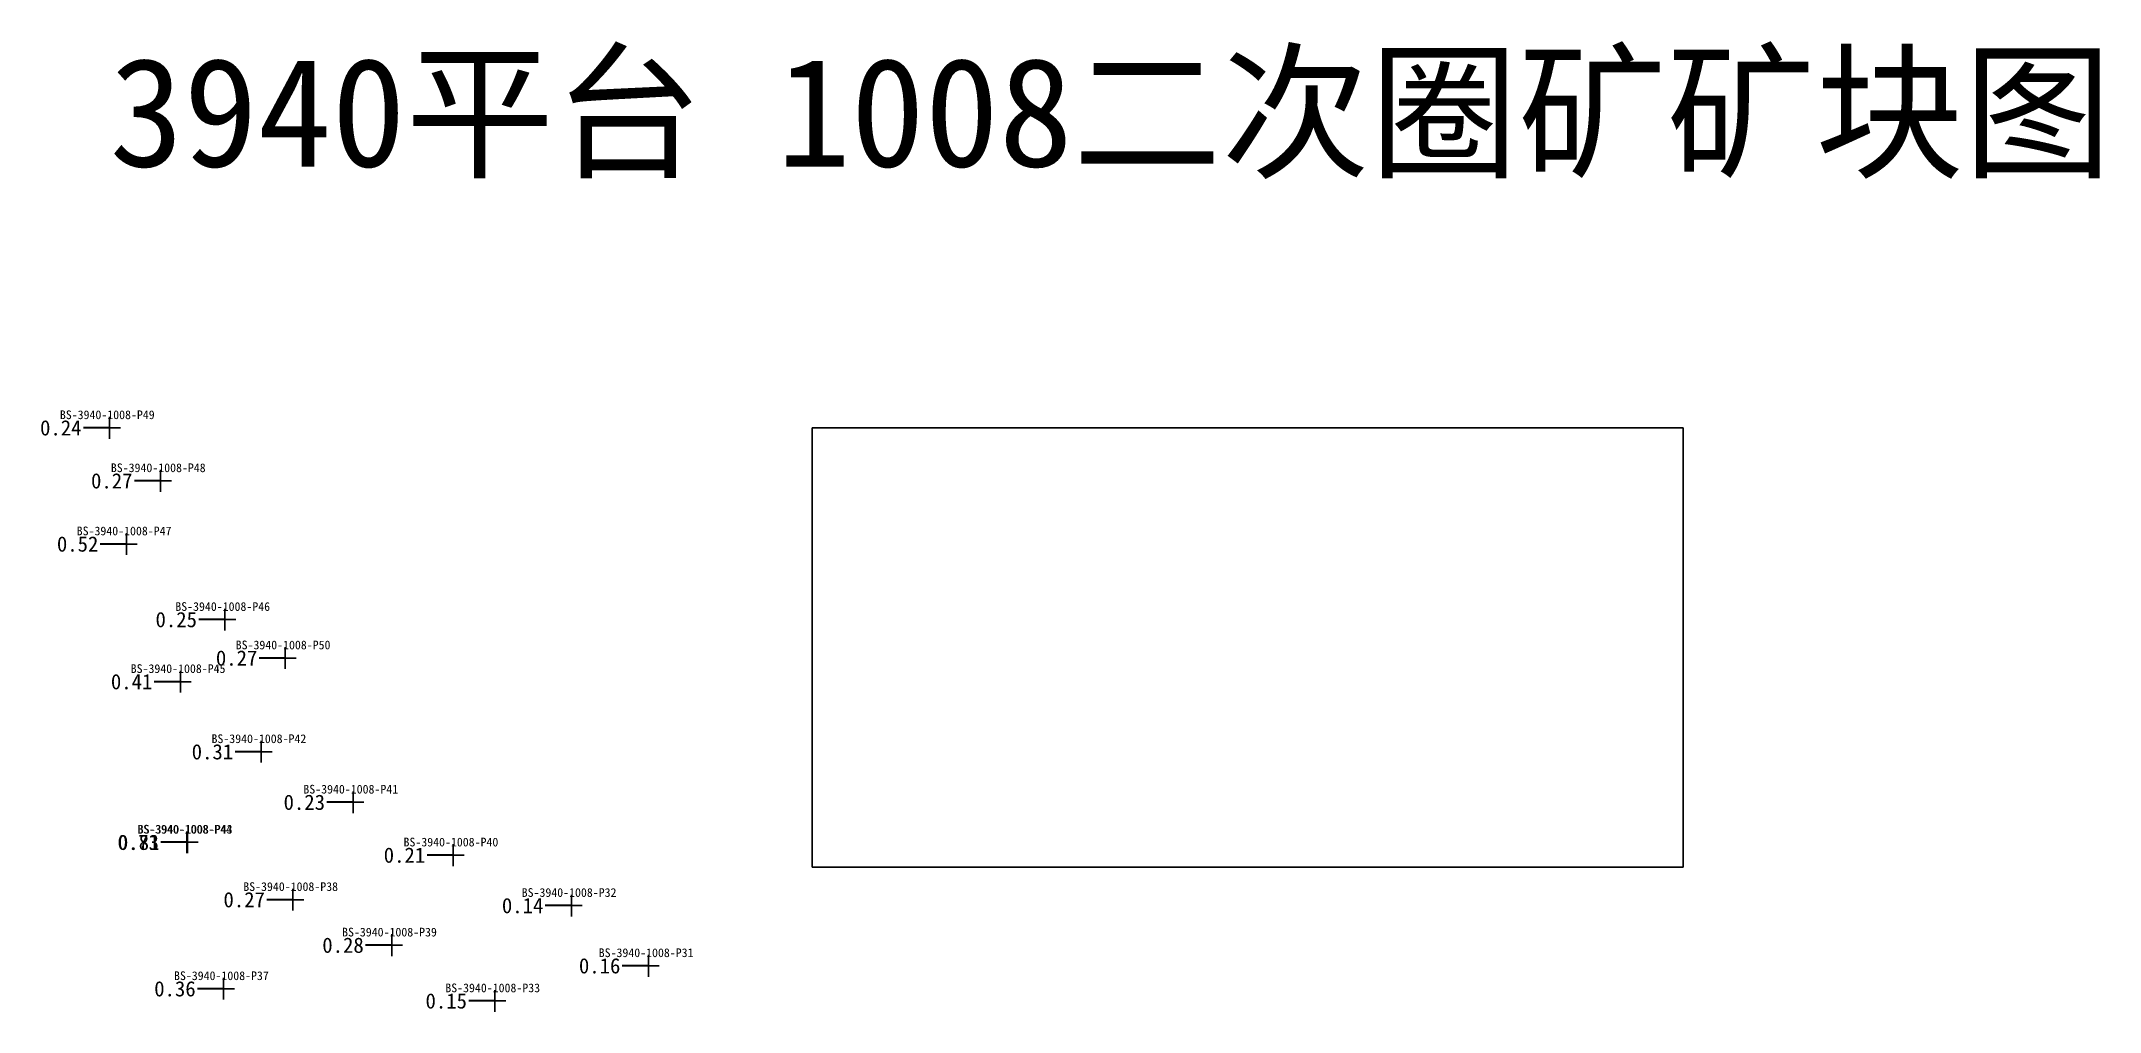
# Model space of a CAD drawing. Header units: metres. Extents: x 470082 to 470177, y 4349717 to 4349825.
# Drawn here: x 470082.1 to 470176.7, y 4349780 to 4349824.5 of the extents above; entities that cross this region are included whole.
import ezdxf

# ---------------------------------------------------------------- set-up
doc = ezdxf.new("R2010")
doc.units = ezdxf.units.M
doc.layers.add('点', color=7, linetype='Continuous')
doc.layers.add('钻孔', color=7, linetype='Continuous')
doc.styles.add('CN_TTF', font='simsunb.ttf')
picture_1 = doc.add_image_def('image1.png', size_in_pixel=(900, 454))

msp = doc.modelspace()

# ---------------------------------------------------------------- texts
at = {"color": 7, "style": 'CN_TTF'}
msp.add_text('3940平台 1008二次圈矿矿块图', height=5, dxfattribs=at).set_placement((470085.262, 4349818.781))
at = {"layer": '钻孔', "color": 8, "style": 'CN_TTF'}
for s, p in [('0.24', (470082.072, 4349806.431)), ('0.27', (470084.414, 4349803.996)), ('0.25', (470087.374, 4349797.621)), ('0.27', (470090.148, 4349795.856)), ('0.41', (470085.325, 4349794.769)), ('0.31', (470089.037, 4349791.549)), ('0.23', (470093.257, 4349789.23)), ('0.21', (470097.858, 4349786.801)), ('0.27', (470090.496, 4349784.754)), ('0.14', (470103.286, 4349784.483)), ('0.28', (470095.036, 4349782.664)), ('0.16', (470106.824, 4349781.717)), ('0.36', (470087.315, 4349780.661)), ('0.15', (470099.777, 4349780.102))]:
    msp.add_text(s, height=0.7, dxfattribs=at).set_placement(p)
at = {"layer": '钻孔', "color": 138, "style": 'CN_TTF'}
for s, p in [('BS-3940-1008-P49', (470082.982, 4349807.181)), ('BS-3940-1008-P48', (470085.324, 4349804.746)), ('BS-3940-1008-P47', (470083.755, 4349801.844)), ('BS-3940-1008-P46', (470088.284, 4349798.371)), ('BS-3940-1008-P50', (470091.058, 4349796.606)), ('BS-3940-1008-P45', (470086.235, 4349795.519)), ('BS-3940-1008-P42', (470089.947, 4349792.299)), ('BS-3940-1008-P41', (470094.167, 4349789.98)), ('BS-3940-1008-P44', (470086.537, 4349788.142)), ('BS-3940-1008-P43', (470086.56, 4349788.139)), ('BS-3940-1008-P40', (470098.768, 4349787.551)), ('BS-3940-1008-P38', (470091.406, 4349785.504)), ('BS-3940-1008-P32', (470104.196, 4349785.233)), ('BS-3940-1008-P39', (470095.946, 4349783.414)), ('BS-3940-1008-P31', (470107.734, 4349782.467)), ('BS-3940-1008-P37', (470088.225, 4349781.411)), ('BS-3940-1008-P33', (470100.687, 4349780.852))]:
    msp.add_text(s, height=0.4, dxfattribs=at).set_placement(p)
at = {"layer": '钻孔', "color": 4, "style": 'CN_TTF'}
for s, p in [('0.52', (470082.845, 4349801.094)), ('0.73', (470085.627, 4349787.392)), ('0.81', (470085.65, 4349787.389))]:
    msp.add_text(s, height=0.7, dxfattribs=at).set_placement(p)

# ---------------------------------------------------------------- linework, layer by layer
at = {"layer": '点', "color": 138}
for p, q in [((470085.262, 4349806.281), (470085.262, 4349807.281)), ((470084.762, 4349806.781), (470085.762, 4349806.781)), ((470087.104, 4349804.346), (470088.104, 4349804.346)), ((470087.604, 4349803.846), (470087.604, 4349804.846)), ((470085.535, 4349801.444), (470086.535, 4349801.444)), ((470086.035, 4349800.944), (470086.035, 4349801.944)), ((470090.064, 4349797.971), (470091.064, 4349797.971)), ((470090.564, 4349797.471), (470090.564, 4349798.471)), ((470093.338, 4349795.706), (470093.338, 4349796.706)), ((470092.838, 4349796.206), (470093.838, 4349796.206)), ((470088.015, 4349795.119), (470089.015, 4349795.119)), ((470088.515, 4349794.619), (470088.515, 4349795.619)), ((470091.727, 4349791.899), (470092.727, 4349791.899)), ((470092.227, 4349791.399), (470092.227, 4349792.399)), ((470096.447, 4349789.08), (470096.447, 4349790.08)), ((470095.947, 4349789.58), (470096.947, 4349789.58)), ((470088.817, 4349787.242), (470088.817, 4349788.242)), ((470088.84, 4349787.239), (470088.84, 4349788.239)), ((470088.317, 4349787.742), (470089.317, 4349787.742)), ((470088.34, 4349787.739), (470089.34, 4349787.739)), ((470100.548, 4349787.151), (470101.548, 4349787.151)), ((470101.048, 4349786.651), (470101.048, 4349787.651)), ((470093.686, 4349784.604), (470093.686, 4349785.604)), ((470106.476, 4349784.333), (470106.476, 4349785.333)), ((470093.186, 4349785.104), (470094.186, 4349785.104)), ((470105.976, 4349784.833), (470106.976, 4349784.833)), ((470098.226, 4349782.514), (470098.226, 4349783.514)), ((470097.726, 4349783.014), (470098.726, 4349783.014)), ((470110.014, 4349781.567), (470110.014, 4349782.567)), ((470090.505, 4349780.511), (470090.505, 4349781.511)), ((470109.514, 4349782.067), (470110.514, 4349782.067)), ((470090.005, 4349781.011), (470091.005, 4349781.011)), ((470102.967, 4349779.952), (470102.967, 4349780.952)), ((470102.467, 4349780.452), (470103.467, 4349780.452))]:
    msp.add_line(p, q, dxfattribs=at)
at = {"layer": '钻孔', "color": 8, "lineweight": 35}
for p, q in [((470085.262, 4349806.781), (470084.062, 4349806.781)), ((470087.604, 4349804.346), (470086.404, 4349804.346)), ((470090.564, 4349797.971), (470089.364, 4349797.971)), ((470093.338, 4349796.206), (470092.138, 4349796.206)), ((470088.515, 4349795.119), (470087.315, 4349795.119)), ((470092.227, 4349791.899), (470091.027, 4349791.899)), ((470096.447, 4349789.58), (470095.247, 4349789.58)), ((470101.048, 4349787.151), (470099.848, 4349787.151)), ((470093.686, 4349785.104), (470092.486, 4349785.104)), ((470106.476, 4349784.833), (470105.276, 4349784.833)), ((470098.226, 4349783.014), (470097.026, 4349783.014)), ((470110.014, 4349782.067), (470108.814, 4349782.067)), ((470090.505, 4349781.011), (470089.305, 4349781.011)), ((470102.967, 4349780.452), (470101.767, 4349780.452))]:
    msp.add_line(p, q, dxfattribs=at)
at = {"layer": '钻孔', "color": 4, "lineweight": 35}
for p, q in [((470086.035, 4349801.444), (470084.835, 4349801.444)), ((470088.817, 4349787.742), (470087.617, 4349787.742)), ((470088.84, 4349787.739), (470087.64, 4349787.739))]:
    msp.add_line(p, q, dxfattribs=at)

msp.set_redraw_order([(e.dxf.handle, doc.entitydb.next_handle()) for e in msp.query("TEXT MTEXT ATTDEF DIMENSION ARC_DIMENSION")])  # texts and dimensions are drawn at this point

# ---------------------------------------------------------------- pictures from other files: only their frames are drawn
image = msp.add_image(picture_1, insert=(470117.541, 4349786.603), size_in_units=(40, 20.178))

doc.saveas('drawing.dxf')
